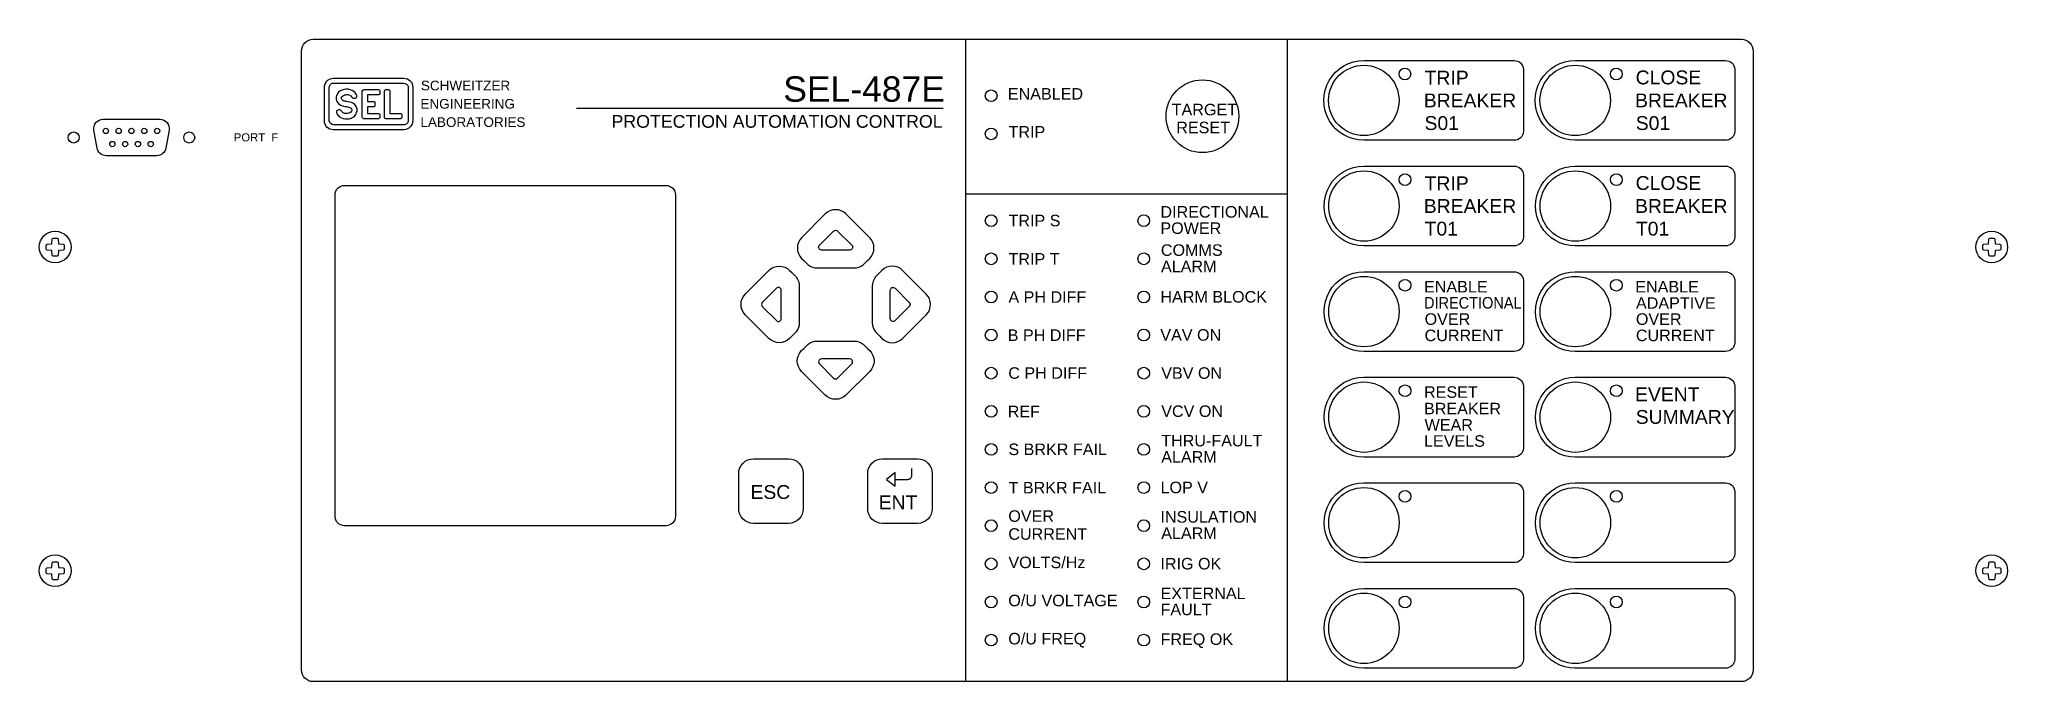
# Model space of a CAD drawing. Extents: x 0.5 to 47.5, y 0.5 to 35.2.
# Drawn here: x 3.62 to 20.39, y 10.76 to 16.23 of the extents above; entities that cross this region are included whole.
import ezdxf
from ezdxf.enums import TextEntityAlignment as Align

# ---------------------------------------------------------------- set-up
doc = ezdxf.new("R2010")
doc.units = 0
doc.header["$MEASUREMENT"] = 0
doc.layers.add('5.0_____[DWG]', color=7, linetype='CONTINUOUS')
doc.styles.add('Arial', font='arial.ttf')

msp = doc.modelspace()

# ---------------------------------------------------------------- texts
at = {"layer": '5.0_____[DWG]', "style": 'Arial'}
for s, height, p in [('TRIP', 0.118, (15.418, 15.849)), ('CLOSE', 0.118, (17.216, 15.851)), ('SCHWEITZER', 0.0824, (6.866, 15.8)), ('ENABLED', 0.0983, (11.867, 15.721)), ('BREAKER', 0.118, (15.411, 15.655)), ('BREAKER', 0.118, (17.211, 15.655)), ('ENGINEERING', 0.08237, (6.862, 15.644)), ('TARGET', 0.0983, (13.263, 15.587)), ('PORT  F', 0.0688, (5.272, 15.365)), ('LABORATORIES', 0.08237, (6.862, 15.488)), ('TRIP', 0.0983, (11.873, 15.397)), ('RESET', 0.0983, (13.302, 15.434)), ('S01', 0.118, (15.417, 15.462)), ('S01', 0.118, (17.217, 15.462)), ('TRIP', 0.118, (15.418, 14.949)), ('CLOSE', 0.118, (17.216, 14.951)), ('DIRECTIONAL', 0.09833, (13.167, 14.715)), ('BREAKER', 0.118, (15.411, 14.755)), ('BREAKER', 0.118, (17.211, 14.755)), ('TRIP S', 0.0983, (11.873, 14.641)), ('POWER', 0.0983, (13.167, 14.576)), ('T01', 0.118, (15.418, 14.562)), ('T01', 0.118, (17.218, 14.562)), ('COMMS', 0.0983, (13.171, 14.389)), ('TRIP T', 0.0983, (11.873, 14.314)), ('ALARM', 0.0983, (13.172, 14.25)), ('A PH DIFF', 0.0983, (11.872, 13.989)), ('HARM BLOCK', 0.0983, (13.167, 13.991)), ('ENABLE', 0.0983, (15.413, 14.077)), ('ENABLE', 0.0983, (17.213, 14.077)), ('ADAPTIVE', 0.0983, (17.219, 13.938)), ('B PH DIFF', 0.0983, (11.866, 13.664)), ('VAV ON', 0.0983, (13.166, 13.666)), ('OVER', 0.0983, (15.418, 13.801)), ('CURRENT', 0.0983, (15.418, 13.662)), ('OVER', 0.0983, (17.218, 13.801)), ('CURRENT', 0.0983, (17.218, 13.662)), ('C PH DIFF', 0.0983, (11.871, 13.341)), ('VBV ON', 0.0983, (13.174, 13.341)), ('RESET', 0.0983, (15.413, 13.179)), ('EVENT', 0.118, (17.211, 13.149)), ('REF', 0.0983, (11.866, 13.014)), ('VCV ON', 0.0983, (13.174, 13.016)), ('BREAKER', 0.0983, (15.413, 13.038)), ('WEAR', 0.0983, (15.418, 12.899)), ('SUMMARY', 0.118, (17.217, 12.957)), ('S BRKR FAIL', 0.09833, (11.872, 12.691)), ('THRU-FAULT', 0.0983, (13.174, 12.765)), ('LEVELS', 0.0983, (15.413, 12.762)), ('ALARM', 0.0983, (13.174, 12.626)), ('ESC', 0.118, (9.674, 12.317)), ('T BRKR FAIL', 0.09833, (11.873, 12.364)), ('LOP V', 0.0983, (13.168, 12.366)), ('ENT', 0.118, (10.767, 12.229)), ('OVER', 0.0983, (11.871, 12.122)), ('INSULATION', 0.0983, (13.167, 12.115)), ('CURRENT', 0.0983, (11.871, 11.969)), ('ALARM', 0.0983, (13.174, 11.976)), ('VOLTS/Hz', 0.0983, (11.872, 11.727)), ('IRIG OK', 0.0983, (13.167, 11.716)), ('O/U VOLTAGE', 0.09833, (11.871, 11.402)), ('EXTERNAL', 0.0983, (13.168, 11.463)), ('FAULT', 0.0983, (13.168, 11.326)), ('O/U FREQ', 0.0983, (11.871, 11.077)), ('FREQ OK', 0.0983, (13.168, 11.073))]:
    msp.add_text(s, height=height, dxfattribs=at).set_placement(p)
for s, height, p in [('SEL-487E', 0.2163, (11.331, 15.703)), ('PROTECTION AUTOMATION CONTROL', 0.10817, (11.311, 15.481))]:
    msp.add_text(s, height=height, dxfattribs=at).set_placement(p, align=Align.RIGHT)
at = {"layer": '5.0_____[DWG]', "style": 'Arial', "width": 0.9}
msp.add_text('DIRECTIONAL', height=0.09833, dxfattribs=at).set_placement((15.413, 13.94))

# ---------------------------------------------------------------- linework, layer by layer
at = {"layer": '5.0_____[DWG]'}
for points in [[(5.949, 16.235), (18.117, 16.235, -0.414315), (18.217, 16.135), (18.217, 10.86, -0.414634), (18.117, 10.76), (5.949, 10.76, -0.414229), (5.849, 10.86), (5.849, 16.135, -0.414193)], [(14.9, 16.054), (16.18, 16.054, -0.385887), (16.261, 15.981), (16.261, 15.448, -0.395152), (16.18, 15.374), (14.9, 15.374, -1.000771)], [(16.701, 16.054), (17.981, 16.054, -0.385887), (18.062, 15.981), (18.062, 15.448, -0.395152), (17.981, 15.374), (16.701, 15.374, -1.000771)], [(6.119, 15.903), (6.722, 15.903, -0.41811), (6.797, 15.826), (6.797, 15.543, -0.404471), (6.722, 15.464), (6.119, 15.464, -0.41811), (6.044, 15.541), (6.044, 15.824, -0.404471)], [(6.125, 15.862), (6.718, 15.862, -0.378768), (6.758, 15.827), (6.758, 15.542, -0.441125), (6.718, 15.506), (6.125, 15.506, -0.378768), (6.086, 15.541), (6.086, 15.826, -0.441125)], [(6.229, 15.809, 0.192116), (6.165, 15.784, 0.12608), (6.145, 15.745, 0.336344), (6.181, 15.675, 0.087668), (6.233, 15.661, -0.022201), (6.248, 15.658, -0.039737), (6.259, 15.655, -0.23043), (6.278, 15.636, -0.182747), (6.276, 15.622, -0.221111), (6.242, 15.603, -0.058363), (6.22, 15.602, -0.13415), (6.198, 15.613, 0.006668), (6.185, 15.628, 0.085557), (6.183, 15.631, 0.231613), (6.152, 15.628, 0.170757), (6.146, 15.621, 0.118457), (6.148, 15.608, 0.153081), (6.174, 15.575, 0.186266), (6.238, 15.556, 0.192116), (6.302, 15.582, 0.12608), (6.322, 15.621, 0.336344), (6.286, 15.691, 0.087668), (6.234, 15.705, -0.022201), (6.219, 15.707, -0.039737), (6.208, 15.711, -0.23043), (6.189, 15.729, -0.182747), (6.191, 15.744, -0.221111), (6.226, 15.763, -0.058363), (6.247, 15.764, -0.13415), (6.27, 15.752, 0.006668), (6.282, 15.737, 0.085557), (6.285, 15.735, 0.231613), (6.315, 15.737, 0.170757), (6.321, 15.745, 0.118457), (6.32, 15.757, 0.153081), (6.294, 15.79, 0.186266)], [(6.379, 15.806), (6.505, 15.806, -0.424366), (6.516, 15.794), (6.516, 15.774, -0.404134), (6.505, 15.762), (6.41, 15.762), (6.41, 15.704), (6.466, 15.704, -0.477137), (6.474, 15.694), (6.474, 15.67, -0.353971), (6.466, 15.66), (6.41, 15.66), (6.41, 15.602), (6.505, 15.602, -0.424366), (6.516, 15.591), (6.516, 15.57, -0.404134), (6.505, 15.558), (6.379, 15.558, -0.432614), (6.367, 15.571), (6.367, 15.793, -0.396049)], [(6.567, 15.806), (6.589, 15.806, -0.432614), (6.601, 15.793), (6.601, 15.602), (6.693, 15.602, -0.424366), (6.705, 15.591), (6.705, 15.57, -0.404134), (6.693, 15.558), (6.567, 15.558, -0.432614), (6.556, 15.571), (6.556, 15.793, -0.396049)], [(4.158, 15.554), (4.643, 15.554, -0.46318), (4.72, 15.461), (4.693, 15.308, -0.363045), (4.615, 15.243), (4.185, 15.243, -0.360245), (4.107, 15.308), (4.08, 15.461, -0.463312)], [(14.901, 15.154), (16.18, 15.154, -0.385887), (16.261, 15.081), (16.261, 14.548, -0.395152), (16.18, 14.474), (14.901, 14.474, -1.000771)], [(16.702, 15.154), (17.981, 15.154, -0.385887), (18.062, 15.081), (18.062, 14.548, -0.395152), (17.981, 14.474), (16.702, 14.474, -1.000771)], [(8.955, 12.089), (6.215, 12.089, -0.414221), (6.135, 12.169), (6.135, 14.909, -0.414221), (6.215, 14.989), (8.955, 14.989, -0.414221), (9.035, 14.909), (9.035, 12.169, -0.414221)], [(10.556, 14.286, 0.176539), (10.634, 14.313), (10.671, 14.349), (10.69, 14.368, 0.414214), (10.69, 14.544), (10.488, 14.746, 0.414214), (10.311, 14.746), (10.11, 14.544, 0.414214), (10.11, 14.368), (10.129, 14.349), (10.166, 14.313, 0.176539), (10.244, 14.286)], [(10.417, 14.601), (10.538, 14.48, -0.66386), (10.521, 14.439), (10.278, 14.439, -0.66386), (10.262, 14.48), (10.383, 14.601, -0.408376)], [(10.09, 13.819, -0.176539), (10.063, 13.741), (10.027, 13.704), (10.008, 13.685, -0.414214), (9.832, 13.685), (9.63, 13.887, -0.414214), (9.63, 14.063), (9.832, 14.265, -0.414214), (10.008, 14.265), (10.027, 14.246), (10.063, 14.209, -0.176539), (10.09, 14.131)], [(10.712, 13.819, 0.176539), (10.739, 13.741), (10.775, 13.704), (10.794, 13.685, 0.414214), (10.97, 13.685), (11.172, 13.887, 0.414214), (11.172, 14.063), (10.97, 14.265, 0.414214), (10.794, 14.265), (10.775, 14.246), (10.739, 14.209, 0.176539), (10.712, 14.131)], [(9.775, 13.958), (9.896, 13.837, 0.66386), (9.937, 13.854), (9.937, 14.096, 0.66386), (9.896, 14.113), (9.775, 13.992, 0.408376)], [(11.027, 13.958), (10.906, 13.837, -0.66386), (10.865, 13.854), (10.865, 14.096, -0.66386), (10.906, 14.113), (11.027, 13.992, -0.408376)], [(14.901, 14.254), (16.18, 14.254, -0.385887), (16.261, 14.181), (16.261, 13.648, -0.395152), (16.18, 13.574), (14.901, 13.574, -1.000771)], [(16.702, 14.254), (17.981, 14.254, -0.385887), (18.062, 14.181), (18.062, 13.648, -0.395152), (17.981, 13.574), (16.702, 13.574, -1.000771)], [(10.556, 13.663, -0.176539), (10.634, 13.636), (10.671, 13.6), (10.69, 13.581, -0.414214), (10.69, 13.404), (10.488, 13.203, -0.414214), (10.311, 13.203), (10.11, 13.404, -0.414214), (10.11, 13.581), (10.129, 13.6), (10.166, 13.636, -0.176539), (10.244, 13.663)], [(10.417, 13.347), (10.538, 13.469, 0.66386), (10.521, 13.51), (10.278, 13.51, 0.66386), (10.262, 13.469), (10.383, 13.347, 0.408376)], [(14.901, 13.354), (16.18, 13.354, -0.385887), (16.261, 13.281), (16.261, 12.748, -0.395152), (16.18, 12.674), (14.901, 12.674, -1.000771)], [(16.702, 13.354), (17.981, 13.354, -0.385887), (18.062, 13.281), (18.062, 12.748, -0.395152), (17.981, 12.674), (16.702, 12.674, -1.000771)], [(9.699, 12.659), (9.999, 12.659, -0.414214), (10.124, 12.534), (10.124, 12.234, -0.414214), (9.999, 12.109), (9.699, 12.109, -0.414214), (9.574, 12.234), (9.574, 12.534, -0.414214)], [(9.699, 12.659), (9.999, 12.659, -0.414214), (10.124, 12.534), (10.124, 12.234, -0.414214), (9.999, 12.109), (9.699, 12.109, -0.414214), (9.574, 12.234), (9.574, 12.534, -0.414214)], [(10.798, 12.659), (11.098, 12.659, -0.414214), (11.223, 12.534), (11.223, 12.234, -0.414214), (11.098, 12.109), (10.798, 12.109, -0.414214), (10.673, 12.234), (10.673, 12.534, -0.414214)], [(10.798, 12.659), (11.098, 12.659, -0.414214), (11.223, 12.534), (11.223, 12.234, -0.414214), (11.098, 12.109), (10.798, 12.109, -0.414214), (10.673, 12.234), (10.673, 12.534, -0.414214)], [(14.901, 12.454), (16.18, 12.454, -0.385887), (16.261, 12.381), (16.261, 11.848, -0.395152), (16.18, 11.774), (14.901, 11.774, -1.000771)], [(16.702, 12.454), (17.981, 12.454, -0.385887), (18.062, 12.381), (18.062, 11.848, -0.395152), (17.981, 11.774), (16.702, 11.774, -1.000771)], [(14.901, 11.554), (16.18, 11.554, -0.385887), (16.261, 11.481), (16.261, 10.948, -0.395152), (16.18, 10.874), (14.901, 10.874, -1.000771)], [(16.702, 11.554), (17.981, 11.554, -0.385887), (18.062, 11.481), (18.062, 10.948, -0.395152), (17.981, 10.874), (16.702, 10.874, -1.000771)]]:
    msp.add_lwpolyline(points, format="xyb", close=True, dxfattribs=at)
for points in [[(11.506, 16.235), (11.506, 10.76)], [(14.246, 16.235), (14.246, 10.76)], [(11.317, 15.645), (8.192, 15.645)], [(11.505, 14.917), (14.245, 14.917)]]:
    msp.add_lwpolyline(points, dxfattribs=at)
for points in [[(3.767, 14.54, -0.391794), (3.776, 14.532), (3.778, 14.492, 0.399739), (3.779, 14.491), (3.819, 14.489, -0.391859), (3.827, 14.481), (3.827, 14.447, -0.391764), (3.819, 14.438), (3.779, 14.436, 0.399816), (3.778, 14.435), (3.776, 14.396, -0.391825), (3.767, 14.387), (3.75, 14.387), (3.734, 14.387, -0.391806), (3.725, 14.396), (3.723, 14.435, 0.399638), (3.722, 14.436), (3.682, 14.438, -0.391814), (3.674, 14.447), (3.674, 14.481, -0.39186), (3.682, 14.489), (3.722, 14.491, 0.399739), (3.723, 14.492), (3.725, 14.532, -0.391769), (3.734, 14.54), (3.75, 14.54), (3.767, 14.54)], [(20.267, 14.54, -0.391794), (20.276, 14.532), (20.278, 14.492, 0.399739), (20.279, 14.491), (20.319, 14.489, -0.391859), (20.327, 14.481), (20.327, 14.447, -0.391764), (20.319, 14.438), (20.279, 14.436, 0.399816), (20.278, 14.435), (20.276, 14.396, -0.391825), (20.267, 14.387), (20.25, 14.387), (20.234, 14.387, -0.391806), (20.225, 14.396), (20.223, 14.435, 0.399638), (20.222, 14.436), (20.182, 14.438, -0.391814), (20.174, 14.447), (20.174, 14.481, -0.39186), (20.182, 14.489), (20.222, 14.491, 0.399739), (20.223, 14.492), (20.225, 14.532, -0.391769), (20.234, 14.54), (20.25, 14.54), (20.267, 14.54)], [(10.907, 12.484), (11.015, 12.484, 0.414214), (11.05, 12.519), (11.05, 12.577)], [(10.907, 12.484), (11.015, 12.484, 0.414214), (11.05, 12.519), (11.05, 12.577)], [(3.767, 11.781, -0.391794), (3.776, 11.773), (3.778, 11.733, 0.399739), (3.779, 11.732), (3.819, 11.73, -0.391859), (3.827, 11.722), (3.827, 11.688, -0.391764), (3.819, 11.68), (3.779, 11.677, 0.399816), (3.778, 11.676), (3.776, 11.637, -0.391825), (3.767, 11.628), (3.75, 11.628), (3.734, 11.628, -0.391806), (3.725, 11.637), (3.723, 11.676, 0.399638), (3.722, 11.677), (3.682, 11.68, -0.391814), (3.674, 11.688), (3.674, 11.722, -0.39186), (3.682, 11.73), (3.722, 11.732, 0.399739), (3.723, 11.733), (3.725, 11.773, -0.391769), (3.734, 11.781), (3.75, 11.781), (3.767, 11.781)], [(20.267, 11.781, -0.391794), (20.276, 11.773), (20.278, 11.733, 0.399739), (20.279, 11.732), (20.319, 11.73, -0.391859), (20.327, 11.722), (20.327, 11.688, -0.391764), (20.319, 11.68), (20.279, 11.677, 0.399816), (20.278, 11.676), (20.276, 11.637, -0.391825), (20.267, 11.628), (20.25, 11.628), (20.234, 11.628, -0.391806), (20.225, 11.637), (20.223, 11.676, 0.399638), (20.222, 11.677), (20.182, 11.68, -0.391814), (20.174, 11.688), (20.174, 11.722, -0.39186), (20.182, 11.73), (20.222, 11.732, 0.399739), (20.223, 11.733), (20.225, 11.773, -0.391769), (20.234, 11.781), (20.25, 11.781), (20.267, 11.781)]]:
    msp.add_lwpolyline(points, format="xyb", dxfattribs=at)
msp.add_lwpolyline([(10.907, 12.543), (10.832, 12.484), (10.907, 12.426)], close=True, dxfattribs=at)
msp.add_lwpolyline([(10.907, 12.543), (10.832, 12.484), (10.907, 12.426)], close=True, dxfattribs=at)
for centre, radius in [((14.9, 15.714), 0.3), ((15.25, 15.939), 0.05), ((16.701, 15.714), 0.3), ((17.051, 15.939), 0.05), ((11.725, 15.754), 0.05), ((13.525, 15.579), 0.31), ((3.908, 15.398), 0.047), ((4.182, 15.454), 0.0225), ((4.291, 15.454), 0.0225), ((4.4, 15.454), 0.0225), ((4.509, 15.454), 0.0225), ((4.619, 15.454), 0.0225), ((4.892, 15.398), 0.047), ((11.725, 15.429), 0.05), ((4.237, 15.342), 0.0225), ((4.346, 15.342), 0.0225), ((4.455, 15.342), 0.0225), ((4.564, 15.342), 0.0225), ((14.901, 14.814), 0.3), ((16.702, 14.814), 0.3), ((15.251, 15.039), 0.05), ((17.052, 15.039), 0.05), ((3.75, 14.464), 0.135), ((11.725, 14.689), 0.05), ((13.025, 14.689), 0.05), ((20.25, 14.464), 0.135), ((11.725, 14.364), 0.05), ((13.025, 14.364), 0.05), ((11.725, 14.039), 0.05), ((13.025, 14.039), 0.05), ((14.901, 13.914), 0.3), ((15.251, 14.139), 0.05), ((16.702, 13.914), 0.3), ((17.052, 14.139), 0.05), ((11.725, 13.714), 0.05), ((13.025, 13.714), 0.05), ((11.725, 13.389), 0.05), ((13.025, 13.389), 0.05), ((14.901, 13.014), 0.3), ((15.251, 13.239), 0.05), ((16.702, 13.014), 0.3), ((17.052, 13.239), 0.05), ((11.725, 13.064), 0.05), ((13.025, 13.064), 0.05), ((11.725, 12.739), 0.05), ((13.025, 12.739), 0.05), ((11.725, 12.414), 0.05), ((13.025, 12.414), 0.05), ((14.901, 12.114), 0.3), ((16.702, 12.114), 0.3), ((15.251, 12.339), 0.05), ((17.052, 12.339), 0.05), ((11.725, 12.089), 0.05), ((13.025, 12.089), 0.05), ((3.75, 11.705), 0.135), ((11.725, 11.764), 0.05), ((13.025, 11.764), 0.05), ((20.25, 11.705), 0.135), ((11.725, 11.439), 0.05), ((13.025, 11.439), 0.05), ((14.901, 11.214), 0.3), ((15.251, 11.439), 0.05), ((16.702, 11.214), 0.3), ((17.052, 11.439), 0.05), ((11.725, 11.114), 0.05), ((13.025, 11.114), 0.05)]:
    msp.add_circle(centre, radius, dxfattribs=at)

msp.set_redraw_order([(e.dxf.handle, doc.entitydb.next_handle()) for e in msp.query("TEXT MTEXT ATTDEF DIMENSION ARC_DIMENSION")])  # texts and dimensions are drawn at this point

doc.saveas('drawing.dxf')
